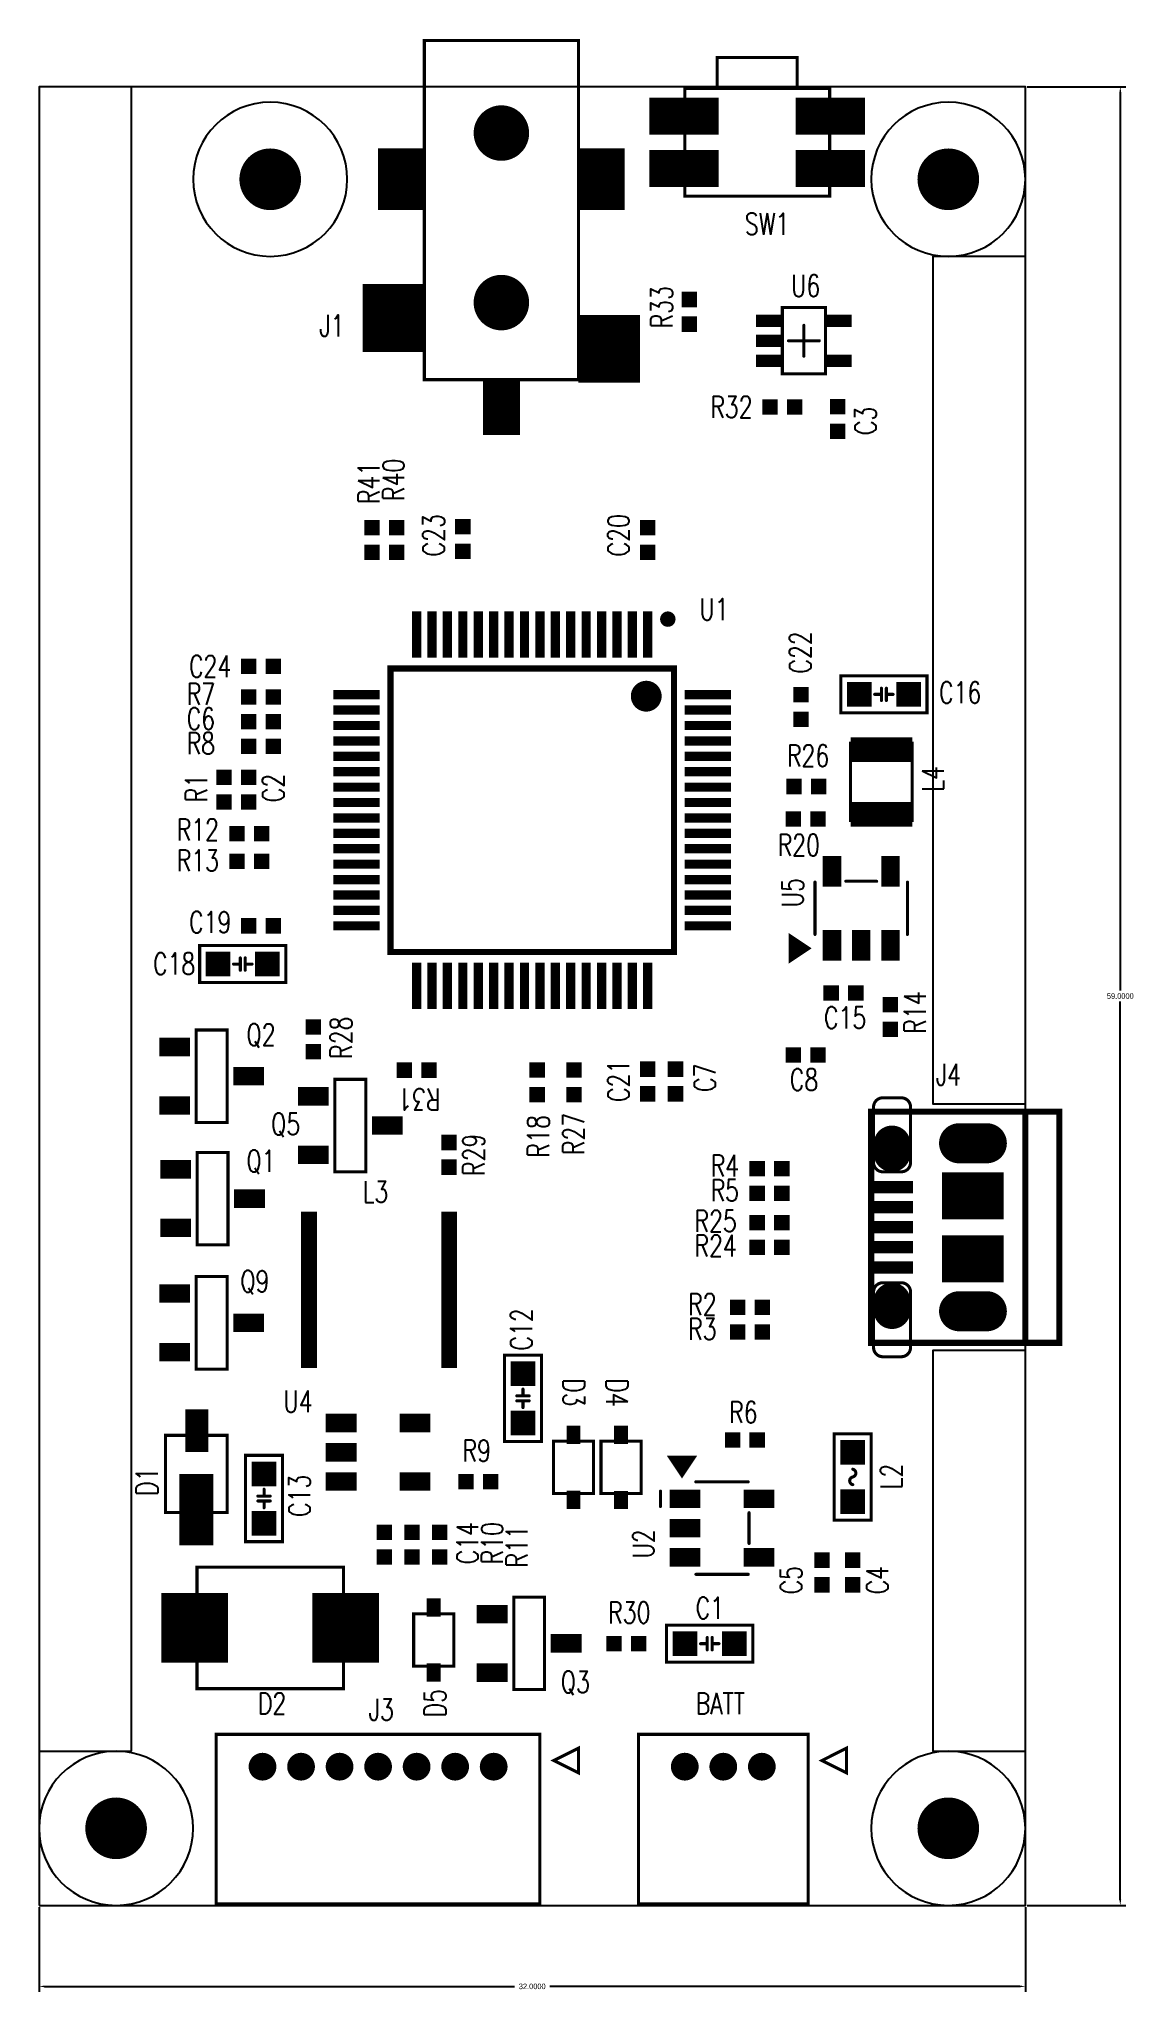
# Model space of a CAD drawing. Extents: x 48.1 to 83.6, y -2.8 to 60.6.
import ezdxf
from ezdxf.enums import TextEntityAlignment as Align

# ---------------------------------------------------------------- set-up
doc = ezdxf.new("R2010")
doc.units = 0
doc.header["$MEASUREMENT"] = 0
for name, pattern in [('KEEPOUT_10000000$0', [2, 1, 1]), ('TRMIDX_5', [2, 1, 1]), ('TRMIDX_6', [2, 1, 1])]:
    doc.linetypes.add(name, pattern=pattern)
doc.layers.get('0').update_dxf_attribs({"linetype": 'CONTINUOUS'})
doc.layers.get('Defpoints').update_dxf_attribs({"linetype": 'CONTINUOUS'})
doc.layers.add('AM_5', color=92, linetype='CONTINUOUS', lineweight=15)
for name, color, linetype in [('DRIL_NPLTE_THRU_02', 2, 'CONTINUOUS'), ('DRIL_PLTE_THRU_02', 2, 'CONTINUOUS'), ('DRIL_SYMBOL', 254, 'CONTINUOUS'), ('KEEPOUT_00', 222, 'CONTINUOUS'), ('PADS_BOT', 34, 'CONTINUOUS'), ('PADS_INNER', 34, 'CONTINUOUS'), ('PART_BOT_2DLINE_00', 16, 'CONTINUOUS'), ('PART_BOT_COPPER_02', 16, 'CONTINUOUS'), ('PART_NAME_02', 250, 'CONTINUOUS'), ('TAG_00', 250, 'CONTINUOUS'), ('TAG_01', 250, 'CONTINUOUS')]:
    doc.layers.add(name, color=color, linetype=linetype)
doc.styles.add('W0$1', font='simplex', dxfattribs={"width": 0.75})
doc.dimstyles.new('Standard$0', dxfattribs={"dimtxt": 0.18, "dimasz": 0.18, "dimexe": 0.18, "dimexo": 0.0625, "dimgap": 0.09, "dimtad": 0, "dimtih": 1, "dimtoh": 1, "dimdec": 4, "dimzin": 0, "dimdsep": 46, "dimtxsty": 'Standard', "dimcen": 0.09, "dimadec": 0, "dimazin": 0, "dimtfac": 1, "dimtdec": 4, "dimtofl": 0, "dimtmove": 0, "dimatfit": 3, "dimfxl": 1, "dimtolj": 1, "dimtzin": 0, "dimarcsym": 0})

msp = doc.modelspace()

# ---------------------------------------------------------------- blocks, each defined once
blk = doc.blocks.new('KEEPOUT_27')
at = {"layer": 'KEEPOUT_00', "linetype": 'KEEPOUT_10000000$0'}
blk.add_lwpolyline([(0, 5), (0, 18), (3, 18), (3, 5)], close=True, dxfattribs=at)
blk = doc.blocks.new('KEEPOUT_28')
at = {"layer": 'KEEPOUT_00', "linetype": 'KEEPOUT_10000000$0'}
blk.add_lwpolyline([(0, 5), (0, 59), (3, 59), (3, 5)], close=True, dxfattribs=at)
blk = doc.blocks.new('KEEPOUT_30')
at = {"layer": 'KEEPOUT_00', "linetype": 'KEEPOUT_10000000$0'}
blk.add_lwpolyline([(0, 5), (0, 32.5), (3, 32.5), (3, 5)], close=True, dxfattribs=at)
blk = doc.blocks.new('DRIL_HOLE_0')
blk.add_lwpolyline([(0, 0, 1), (0, 0, 1)], format="xyb", close=True)
blk = doc.blocks.new('PAD_0')
blk.add_lwpolyline([(0, 0, 1), (0, 0, 1)], format="xyb", close=True)
blk = doc.blocks.new('PAD_1')
at = {"const_width": 0.5}
blk.add_lwpolyline([(-0.25, 0), (0.25, 0)], dxfattribs=at)
blk = doc.blocks.new('STK_BOT_296')
at = {"layer": 'DRIL_NPLTE_THRU_02'}
blk.add_blockref('DRIL_HOLE_0', (0, 0), dxfattribs=at)
at = {"layer": 'PADS_BOT'}
blk.add_blockref('PAD_1', (0, 0), dxfattribs=at)
at = {"layer": 'PADS_INNER'}
blk.add_blockref('PAD_0', (0, 0), dxfattribs=at)
blk = doc.blocks.new('SYM_BOT_4')
for p in [(-0.4, 0), (0.4, 0)]:
    blk.add_blockref('STK_BOT_296', p)
blk = doc.blocks.new('PART_BOT_0')
blk.add_blockref('SYM_BOT_4', (0, 0))
at = {"layer": 'PART_NAME_02', "style": 'W0$1', "width": 0.75}
blk.add_text('C14', height=0.7, dxfattribs=at).set_placement((0.05, -2.7), align=Align.MIDDLE_CENTER)
blk = doc.blocks.new('PART_BOT_1')
blk.add_blockref('SYM_BOT_4', (0, 0))
at = {"layer": 'PART_NAME_02', "style": 'W0$1', "width": 0.75}
blk.add_text('C15', height=0.7, dxfattribs=at).set_placement((0.05, -0.8), align=Align.MIDDLE_CENTER)
blk = doc.blocks.new('PART_BOT_2')
blk.add_blockref('SYM_BOT_4', (0, 0))
at = {"layer": 'PART_NAME_02', "style": 'W0$1', "width": 0.75}
blk.add_text('C19', height=0.7, rotation=180, dxfattribs=at).set_placement((1.65, -0.12), align=Align.MIDDLE_CENTER)
blk = doc.blocks.new('PART_BOT_3')
blk.add_blockref('SYM_BOT_4', (0, 0))
at = {"layer": 'PART_NAME_02', "style": 'W0$1', "width": 0.75}
blk.add_text('C2', height=0.7, dxfattribs=at).set_placement((0.05, -0.8), align=Align.MIDDLE_CENTER)
blk = doc.blocks.new('PART_BOT_4')
blk.add_blockref('SYM_BOT_4', (0, 0))
at = {"layer": 'PART_NAME_02', "style": 'W0$1', "width": 0.75}
blk.add_text('C20', height=0.7, dxfattribs=at).set_placement((0.15, 0.95), align=Align.MIDDLE_CENTER)
blk = doc.blocks.new('PART_BOT_5')
blk.add_blockref('SYM_BOT_4', (0, 0))
at = {"layer": 'PART_NAME_02', "style": 'W0$1', "width": 0.75}
blk.add_text('C21', height=0.7, rotation=180, dxfattribs=at).set_placement((-0.02, -0.95), align=Align.MIDDLE_CENTER)
blk = doc.blocks.new('PART_BOT_6')
blk.add_blockref('SYM_BOT_4', (0, 0))
at = {"layer": 'PART_NAME_02', "style": 'W0$1', "width": 0.75}
blk.add_text('C22', height=0.7, rotation=180, dxfattribs=at).set_placement((-1.77, -0.02), align=Align.MIDDLE_CENTER)
blk = doc.blocks.new('PART_BOT_7')
blk.add_blockref('SYM_BOT_4', (0, 0))
at = {"layer": 'PART_NAME_02', "style": 'W0$1', "width": 0.75}
blk.add_text('C23', height=0.7, dxfattribs=at).set_placement((0.12, 0.95), align=Align.MIDDLE_CENTER)
blk = doc.blocks.new('PART_BOT_8')
blk.add_blockref('SYM_BOT_4', (0, 0))
at = {"layer": 'PART_NAME_02', "style": 'W0$1', "width": 0.75}
blk.add_text('C24', height=0.7, rotation=180, dxfattribs=at).set_placement((1.65, 0), align=Align.MIDDLE_CENTER)
blk = doc.blocks.new('PART_BOT_9')
blk.add_blockref('SYM_BOT_4', (0, 0))
at = {"layer": 'PART_NAME_02', "style": 'W0$1', "width": 0.75}
blk.add_text('C3', height=0.7, rotation=180, dxfattribs=at).set_placement((0.06, 0.9), align=Align.MIDDLE_CENTER)
blk = doc.blocks.new('PART_BOT_10')
blk.add_blockref('SYM_BOT_4', (0, 0))
at = {"layer": 'PART_NAME_02', "style": 'W0$1', "width": 0.75}
blk.add_text('C4', height=0.7, rotation=180, dxfattribs=at).set_placement((0.25, 0.8), align=Align.MIDDLE_CENTER)
blk = doc.blocks.new('PART_BOT_11')
blk.add_blockref('SYM_BOT_4', (0, 0))
at = {"layer": 'PART_NAME_02', "style": 'W0$1', "width": 0.75}
blk.add_text('C5', height=0.7, rotation=180, dxfattribs=at).set_placement((0.25, -1), align=Align.MIDDLE_CENTER)
blk = doc.blocks.new('PART_BOT_12')
blk.add_blockref('SYM_BOT_4', (0, 0))
at = {"layer": 'PART_NAME_02', "style": 'W0$1', "width": 0.75}
blk.add_text('C6', height=0.7, rotation=180, dxfattribs=at).set_placement((1.95, -0.1), align=Align.MIDDLE_CENTER)
blk = doc.blocks.new('SMOOTH_0$1')
at = {"const_width": 0.05}
blk.add_lwpolyline([(-0.025, 0, 1), (0.025, 0, 1)], format="xyb", close=True, dxfattribs=at)
blk = doc.blocks.new('PART_BODY_BOT_4')
at = {"layer": 'PART_BOT_2DLINE_00', "const_width": 0.1}
blk.add_lwpolyline([(-1.4, 0.6), (1.4, 0.6), (1.4, -0.6), (-1.4, -0.6)], close=True, dxfattribs=at)
for points in [[(-0.3, 0), (-0.08, 0)], [(-0.08, 0.2), (-0.08, -0.2)], [(0.08, 0.2), (0.08, -0.2)], [(0.08, 0), (0.3, 0)]]:
    blk.add_lwpolyline(points, dxfattribs=at)
at = {"layer": 'PART_BOT_2DLINE_00'}
for p in [(-1.4, 0.6), (1.4, 0.6), (-0.3, 0), (-0.08, 0.2), (-0.08, 0), (0.08, 0.2), (0.08, 0), (0.3, 0), (-1.4, -0.6), (-0.08, -0.2), (0.08, -0.2), (1.4, -0.6)]:
    blk.add_blockref('SMOOTH_0$1', p, dxfattribs=at)
blk = doc.blocks.new('PAD_2')
at = {"const_width": 0.8}
blk.add_lwpolyline([(-0.4, 0), (0.4, 0)], dxfattribs=at)
blk = doc.blocks.new('STK_BOT_297')
at = {"layer": 'DRIL_NPLTE_THRU_02'}
blk.add_blockref('DRIL_HOLE_0', (0, 0), dxfattribs=at)
at = {"layer": 'PADS_BOT'}
blk.add_blockref('PAD_2', (0, 0), dxfattribs=at)
at = {"layer": 'PADS_INNER'}
blk.add_blockref('PAD_0', (0, 0), dxfattribs=at)
blk = doc.blocks.new('SYM_BOT_5')
for name, p in [('PART_BODY_BOT_4', (0, 0)), ('STK_BOT_297', (-0.8, 0)), ('STK_BOT_297', (0.8, 0))]:
    blk.add_blockref(name, p)
blk = doc.blocks.new('PART_BOT_13')
blk.add_blockref('SYM_BOT_5', (0, 0))
at = {"layer": 'PART_NAME_02', "style": 'W0$1', "width": 0.75}
blk.add_text('C1', height=0.7, dxfattribs=at).set_placement((-0.46, 0.81))
blk = doc.blocks.new('PART_BOT_14')
blk.add_blockref('SYM_BOT_5', (0, 0))
at = {"layer": 'PART_NAME_02', "style": 'W0$1', "width": 0.75}
blk.add_text('C12', height=0.7, dxfattribs=at).set_placement((1.55, -0.3))
blk = doc.blocks.new('PART_BOT_15')
blk.add_blockref('SYM_BOT_5', (0, 0))
at = {"layer": 'PART_NAME_02', "style": 'W0$1', "width": 0.75}
blk.add_text('C13', height=0.7, dxfattribs=at).set_placement((-0.6, -1.5))
blk = doc.blocks.new('PART_BOT_16')
blk.add_blockref('SYM_BOT_5', (0, 0))
at = {"layer": 'PART_NAME_02', "style": 'W0$1', "width": 0.75}
blk.add_text('C16', height=0.7, dxfattribs=at).set_placement((1.79, -0.29))
blk = doc.blocks.new('PART_BOT_17')
blk.add_blockref('SYM_BOT_5', (0, 0))
at = {"layer": 'PART_NAME_02', "style": 'W0$1', "width": 0.75}
blk.add_text('C18', height=0.7, rotation=180, dxfattribs=at).set_placement((2.91, 0.34))
blk = doc.blocks.new('PAD_3')
at = {"const_width": 0.6}
blk.add_lwpolyline([(-0.5, 0), (0.5, 0)], dxfattribs=at)
blk = doc.blocks.new('STK_BOT_359')
at = {"layer": 'DRIL_NPLTE_THRU_02'}
blk.add_blockref('DRIL_HOLE_0', (0, 0), dxfattribs=at)
at = {"layer": 'PADS_BOT', "rotation": 90}
blk.add_blockref('PAD_3', (0, 0), dxfattribs=at)
at = {"layer": 'PADS_INNER'}
blk.add_blockref('PAD_0', (0, 0), dxfattribs=at)
blk = doc.blocks.new('SYM_BOT_24')
for p in [(-0.95, 1.2), (0.95, 1.2), (-0.95, -1.2), (0, -1.2), (0.95, -1.2)]:
    blk.add_blockref('STK_BOT_359', p)
blk = doc.blocks.new('PART_BOT_18')
blk.add_blockref('SYM_BOT_24', (0, 0))
at = {"layer": 'PART_NAME_02', "style": 'W0$1', "width": 0.75}
blk.add_text('U4', height=0.7, rotation=90, dxfattribs=at).set_placement((-1.65, -2.6), align=Align.MIDDLE_CENTER)
blk = doc.blocks.new('PART_BODY_BOT_5')
at = {"layer": 'PART_BOT_2DLINE_00', "const_width": 0.1}
for points in [[(-1.5, 0.85), (-1.5, -0.85)], [(-0.5, 0.875), (0.5, 0.875)], [(1.5, 0.85), (1.5, -0.85)], [(-2.3, -1), (-2.15, -1)], [(-2.3, -1.1), (-2, -1.1)], [(-2.3, -1.2), (-1.85, -1.2)], [(-2.3, -1.3), (-1.7, -1.3)], [(-2.3, -1.4), (-1.85, -1.4)], [(-2.3, -1.5), (-2, -1.5)], [(-2.3, -1.6), (-2.15, -1.6)]]:
    blk.add_lwpolyline(points, dxfattribs=at)
blk.add_lwpolyline([(-2.3, -0.9), (-1.7, -1.3), (-2.3, -1.7)], close=True, dxfattribs=at)
at = {"layer": 'PART_BOT_2DLINE_00'}
for p in [(-1.5, 0.85), (-0.5, 0.875), (0.5, 0.875), (1.5, 0.85), (-2.3, -0.9), (-2.3, -1), (-2.3, -1.1), (-2.3, -1.2), (-2.3, -1.3), (-2.15, -1), (-2, -1.1), (-1.85, -1.2), (-1.7, -1.3), (-1.7, -1.3), (-1.5, -0.85), (1.5, -0.85), (-2.3, -1.4), (-2.3, -1.5), (-2.3, -1.6), (-2.3, -1.7), (-2.15, -1.6), (-2, -1.5), (-1.85, -1.4)]:
    blk.add_blockref('SMOOTH_0$1', p, dxfattribs=at)
blk = doc.blocks.new('SYM_BOT_6')
for name, p in [('STK_BOT_359', (-0.95, 1.2)), ('STK_BOT_359', (0.95, 1.2)), ('PART_BODY_BOT_5', (0, 0)), ('STK_BOT_359', (-0.95, -1.2)), ('STK_BOT_359', (0, -1.2)), ('STK_BOT_359', (0.95, -1.2))]:
    blk.add_blockref(name, p)
blk = doc.blocks.new('PART_BOT_19')
blk.add_blockref('SYM_BOT_6', (0, 0))
at = {"layer": 'PART_NAME_02', "style": 'W0$1', "width": 0.75}
blk.add_text('U5', height=0.7, rotation=90, dxfattribs=at).set_placement((-2.226, 0.508), align=Align.MIDDLE_CENTER)
blk = doc.blocks.new('PART_BODY_BOT_11')
at = {"layer": 'PART_BOT_2DLINE_00', "const_width": 0.1}
blk.add_lwpolyline([(-1.5, 0.5), (1.5, 0.5), (1.5, -0.5), (-1.5, -0.5)], close=True, dxfattribs=at)
at = {"layer": 'PART_BOT_2DLINE_00'}
for p in [(-1.5, 0.5), (1.5, 0.5), (-1.5, -0.5), (1.5, -0.5)]:
    blk.add_blockref('SMOOTH_0$1', p, dxfattribs=at)
blk = doc.blocks.new('SYM_BOT_12')
for name, p in [('STK_BOT_359', (0, 1.2)), ('PART_BODY_BOT_11', (0, 0)), ('STK_BOT_359', (-0.95, -1.2)), ('STK_BOT_359', (0.95, -1.2))]:
    blk.add_blockref(name, p)
blk = doc.blocks.new('PART_BOT_20')
blk.add_blockref('SYM_BOT_12', (0, 0))
at = {"layer": 'PART_NAME_02', "style": 'W0$1', "width": 0.75}
blk.add_text('Q1', height=0.7, rotation=90, dxfattribs=at).set_placement((-1.22, 1.57), align=Align.MIDDLE_CENTER)
blk = doc.blocks.new('PART_BOT_21')
blk.add_blockref('SYM_BOT_12', (0, 0))
at = {"layer": 'PART_NAME_02', "style": 'W0$1', "width": 0.75}
blk.add_text('Q2', height=0.7, rotation=90, dxfattribs=at).set_placement((-1.35, 1.6), align=Align.MIDDLE_CENTER)
blk = doc.blocks.new('PART_BOT_22')
blk.add_blockref('SYM_BOT_12', (0, 0))
at = {"layer": 'PART_NAME_02', "style": 'W0$1', "width": 0.75}
blk.add_text('Q5', height=0.7, rotation=90, dxfattribs=at).set_placement((-0.05, -2.1), align=Align.MIDDLE_CENTER)
blk = doc.blocks.new('STK_BOT_302')
at = {"layer": 'DRIL_NPLTE_THRU_02'}
blk.add_blockref('DRIL_HOLE_0', (0, 0), dxfattribs=at)
at = {"layer": 'PADS_BOT'}
blk.add_blockref('PAD_1', (0, 0), dxfattribs=at)
at = {"layer": 'PADS_INNER'}
blk.add_blockref('PAD_0', (0, 0), dxfattribs=at)
blk = doc.blocks.new('SYM_BOT_8')
for p in [(-0.4, 0), (0.4, 0)]:
    blk.add_blockref('STK_BOT_302', p)
blk = doc.blocks.new('PART_BOT_23')
blk.add_blockref('SYM_BOT_8', (0, 0))
at = {"layer": 'PART_NAME_02', "style": 'W0$1', "width": 0.75}
blk.add_text('R1', height=0.7, dxfattribs=at).set_placement((0.05, 0.9), align=Align.MIDDLE_CENTER)
blk = doc.blocks.new('PART_BOT_24')
blk.add_blockref('SYM_BOT_8', (0, 0))
at = {"layer": 'PART_NAME_02', "style": 'W0$1', "width": 0.75}
blk.add_text('R10', height=0.7, rotation=180, dxfattribs=at).set_placement((-0.05, 2.6), align=Align.MIDDLE_CENTER)
blk = doc.blocks.new('PART_BOT_25')
blk.add_blockref('SYM_BOT_8', (0, 0))
at = {"layer": 'PART_NAME_02', "style": 'W0$1', "width": 0.75}
blk.add_text('R11', height=0.7, dxfattribs=at).set_placement((-0.05, -2.5), align=Align.MIDDLE_CENTER)
blk = doc.blocks.new('PART_BOT_26')
blk.add_blockref('SYM_BOT_8', (0, 0))
at = {"layer": 'PART_NAME_02', "style": 'W0$1', "width": 0.75}
blk.add_text('R12', height=0.7, rotation=180, dxfattribs=at).set_placement((1.67, -0.13), align=Align.MIDDLE_CENTER)
blk = doc.blocks.new('PART_BOT_27')
blk.add_blockref('SYM_BOT_8', (0, 0))
at = {"layer": 'PART_NAME_02', "style": 'W0$1', "width": 0.75}
blk.add_text('R13', height=0.7, rotation=180, dxfattribs=at).set_placement((1.67, -0.03), align=Align.MIDDLE_CENTER)
blk = doc.blocks.new('PART_BOT_28')
blk.add_blockref('SYM_BOT_8', (0, 0))
at = {"layer": 'PART_NAME_02', "style": 'W0$1', "width": 0.75}
blk.add_text('R14', height=0.7, dxfattribs=at).set_placement((0.15, -0.8), align=Align.MIDDLE_CENTER)
blk = doc.blocks.new('PART_BOT_30')
blk.add_blockref('SYM_BOT_8', (0, 0))
at = {"layer": 'PART_NAME_02', "style": 'W0$1', "width": 0.75}
blk.add_text('R2', height=0.7, rotation=180, dxfattribs=at).set_placement((1.55, -0.1), align=Align.MIDDLE_CENTER)
blk = doc.blocks.new('PART_BOT_31')
blk.add_blockref('SYM_BOT_8', (0, 0))
at = {"layer": 'PART_NAME_02', "style": 'W0$1', "width": 0.75}
blk.add_text('R24', height=0.7, rotation=180, dxfattribs=at).set_placement((1.75, -0.05), align=Align.MIDDLE_CENTER)
blk = doc.blocks.new('PART_BOT_32')
blk.add_blockref('SYM_BOT_8', (0, 0))
at = {"layer": 'PART_NAME_02', "style": 'W0$1', "width": 0.75}
blk.add_text('R25', height=0.7, rotation=180, dxfattribs=at).set_placement((1.75, -0.05), align=Align.MIDDLE_CENTER)
blk = doc.blocks.new('PART_BOT_33')
blk.add_blockref('SYM_BOT_8', (0, 0))
at = {"layer": 'PART_NAME_02', "style": 'W0$1', "width": 0.75}
blk.add_text('R28', height=0.7, dxfattribs=at).set_placement((0.05, -0.9), align=Align.MIDDLE_CENTER)
blk = doc.blocks.new('PART_BOT_34')
blk.add_blockref('SYM_BOT_8', (0, 0))
at = {"layer": 'PART_NAME_02', "style": 'W0$1', "width": 0.75}
blk.add_text('R29', height=0.7, rotation=180, dxfattribs=at).set_placement((0, 0.8), align=Align.MIDDLE_CENTER)
blk = doc.blocks.new('PART_BOT_35')
blk.add_blockref('SYM_BOT_8', (0, 0))
at = {"layer": 'PART_NAME_02', "style": 'W0$1', "width": 0.75}
blk.add_text('R3', height=0.7, rotation=180, dxfattribs=at).set_placement((1.55, -0.1), align=Align.MIDDLE_CENTER)
blk = doc.blocks.new('PART_BOT_36')
blk.add_blockref('SYM_BOT_8', (0, 0))
at = {"layer": 'PART_NAME_02', "style": 'W0$1', "width": 0.75}
blk.add_text('R4', height=0.7, dxfattribs=at).set_placement((-1.45, 0.1), align=Align.MIDDLE_CENTER)
blk = doc.blocks.new('PART_BOT_37')
blk.add_blockref('SYM_BOT_8', (0, 0))
at = {"layer": 'PART_NAME_02', "style": 'W0$1', "width": 0.75}
blk.add_text('R5', height=0.7, rotation=180, dxfattribs=at).set_placement((1.45, -0.1), align=Align.MIDDLE_CENTER)
blk = doc.blocks.new('PART_BOT_38')
blk.add_blockref('SYM_BOT_8', (0, 0))
at = {"layer": 'PART_NAME_02', "style": 'W0$1', "width": 0.75}
blk.add_text('R6', height=0.7, rotation=180, dxfattribs=at).set_placement((0.05, -0.9), align=Align.MIDDLE_CENTER)
blk = doc.blocks.new('PART_BOT_39')
blk.add_blockref('SYM_BOT_8', (0, 0))
at = {"layer": 'PART_NAME_02', "style": 'W0$1', "width": 0.75}
blk.add_text('R7', height=0.7, rotation=180, dxfattribs=at).set_placement((1.95, -0.1), align=Align.MIDDLE_CENTER)
blk = doc.blocks.new('PART_BOT_40')
blk.add_blockref('SYM_BOT_8', (0, 0))
at = {"layer": 'PART_NAME_02', "style": 'W0$1', "width": 0.75}
blk.add_text('R8', height=0.7, rotation=180, dxfattribs=at).set_placement((1.95, -0.1), align=Align.MIDDLE_CENTER)
blk = doc.blocks.new('PART_BOT_41')
blk.add_blockref('SYM_BOT_8', (0, 0))
at = {"layer": 'PART_NAME_02', "style": 'W0$1', "width": 0.75}
blk.add_text('R9', height=0.7, rotation=180, dxfattribs=at).set_placement((0.05, -1), align=Align.MIDDLE_CENTER)
blk = doc.blocks.new('SMOOTH_0$2')
at = {"const_width": 0.1}
blk.add_lwpolyline([(-0.05, 0, 1), (0.05, 0, 1)], format="xyb", close=True, dxfattribs=at)
blk = doc.blocks.new('PART_BODY_BOT_8')
at = {"layer": 'PART_BOT_2DLINE_00'}
for points, const_width in [([(-6.325, 4.4, 1), (-6.075, 4.4, 1)], 0.25), ([(-3.95, 3.7, 1), (-3.45, 3.7, 1)], 0.5)]:
    blk.add_lwpolyline(points, format="xyb", close=True, dxfattribs=dict(at, const_width=const_width))
at = {"layer": 'PART_BOT_2DLINE_00', "const_width": 0.2}
blk.add_lwpolyline([(-4.6, -4.6), (-4.6, 4.6), (4.6, 4.6), (4.6, -4.6)], close=True, dxfattribs=at)
at = {"layer": 'PART_BOT_2DLINE_00'}
for p in [(-4.6, 4.6), (4.6, 4.6), (-4.6, -4.6), (4.6, -4.6)]:
    blk.add_blockref('SMOOTH_0$2', p, dxfattribs=at)
blk = doc.blocks.new('PAD_4')
at = {"const_width": 0.3}
blk.add_lwpolyline([(-0.75, 0), (0.75, 0)], dxfattribs=at)
blk = doc.blocks.new('STK_BOT_9')
at = {"layer": 'DRIL_NPLTE_THRU_02'}
blk.add_blockref('DRIL_HOLE_0', (0, 0), dxfattribs=at)
at = {"layer": 'PADS_BOT'}
blk.add_blockref('PAD_4', (0, 0), dxfattribs=at)
at = {"layer": 'PADS_INNER'}
blk.add_blockref('PAD_0', (0, 0), dxfattribs=at)
blk = doc.blocks.new('STK_BOT_10')
at = {"layer": 'DRIL_NPLTE_THRU_02'}
blk.add_blockref('DRIL_HOLE_0', (0, 0), dxfattribs=at)
at = {"layer": 'PADS_BOT', "rotation": 90}
blk.add_blockref('PAD_4', (0, 0), dxfattribs=at)
at = {"layer": 'PADS_INNER'}
blk.add_blockref('PAD_0', (0, 0), dxfattribs=at)
blk = doc.blocks.new('SYM_BOT_9')
for name, p in [('STK_BOT_10', (-3.75, 5.7)), ('STK_BOT_10', (-3.25, 5.7)), ('STK_BOT_10', (-2.75, 5.7)), ('STK_BOT_10', (-2.25, 5.7)), ('STK_BOT_10', (-1.75, 5.7)), ('STK_BOT_10', (-1.25, 5.7)), ('STK_BOT_10', (-0.75, 5.7)), ('STK_BOT_10', (-0.25, 5.7)), ('STK_BOT_10', (0.25, 5.7)), ('STK_BOT_10', (0.75, 5.7)), ('STK_BOT_10', (1.25, 5.7)), ('STK_BOT_10', (1.75, 5.7)), ('STK_BOT_10', (2.25, 5.7)), ('STK_BOT_10', (2.75, 5.7)), ('STK_BOT_10', (3.25, 5.7)), ('STK_BOT_10', (3.75, 5.7)), ('PART_BODY_BOT_8', (0, 0)), ('STK_BOT_9', (-5.7, 3.75)), ('STK_BOT_9', (5.7, 3.75)), ('STK_BOT_9', (-5.7, 3.25)), ('STK_BOT_9', (5.7, 3.25)), ('STK_BOT_9', (-5.7, 2.75)), ('STK_BOT_9', (5.7, 2.75)), ('STK_BOT_9', (-5.7, 2.25)), ('STK_BOT_9', (5.7, 2.25)), ('STK_BOT_9', (-5.7, 1.75)), ('STK_BOT_9', (-5.7, 1.25)), ('STK_BOT_9', (5.7, 1.75)), ('STK_BOT_9', (5.7, 1.25)), ('STK_BOT_9', (-5.7, 0.75)), ('STK_BOT_9', (5.7, 0.75)), ('STK_BOT_9', (-5.7, 0.25)), ('STK_BOT_9', (5.7, 0.25)), ('STK_BOT_9', (-5.7, -0.25)), ('STK_BOT_9', (-5.7, -0.75)), ('STK_BOT_9', (5.7, -0.25)), ('STK_BOT_9', (5.7, -0.75)), ('STK_BOT_9', (-5.7, -1.25)), ('STK_BOT_9', (5.7, -1.25)), ('STK_BOT_9', (-5.7, -1.75)), ('STK_BOT_9', (5.7, -1.75)), ('STK_BOT_9', (-5.7, -2.25)), ('STK_BOT_9', (5.7, -2.25)), ('STK_BOT_9', (-5.7, -2.75)), ('STK_BOT_9', (-5.7, -3.25)), ('STK_BOT_9', (5.7, -2.75)), ('STK_BOT_9', (5.7, -3.25)), ('STK_BOT_9', (-5.7, -3.75)), ('STK_BOT_9', (5.7, -3.75)), ('STK_BOT_10', (-3.75, -5.7)), ('STK_BOT_10', (-3.25, -5.7)), ('STK_BOT_10', (-2.75, -5.7)), ('STK_BOT_10', (-2.25, -5.7)), ('STK_BOT_10', (-1.75, -5.7)), ('STK_BOT_10', (-1.25, -5.7)), ('STK_BOT_10', (-0.75, -5.7)), ('STK_BOT_10', (-0.25, -5.7)), ('STK_BOT_10', (0.25, -5.7)), ('STK_BOT_10', (0.75, -5.7)), ('STK_BOT_10', (1.25, -5.7)), ('STK_BOT_10', (1.75, -5.7)), ('STK_BOT_10', (2.25, -5.7)), ('STK_BOT_10', (2.75, -5.7)), ('STK_BOT_10', (3.25, -5.7)), ('STK_BOT_10', (3.75, -5.7))]:
    blk.add_blockref(name, p)
blk = doc.blocks.new('PART_BOT_42')
blk.add_blockref('SYM_BOT_9', (0, 0))
at = {"layer": 'PART_NAME_02', "style": 'W0$1', "width": 0.75}
blk.add_text('U1', height=0.7, rotation=90, dxfattribs=at).set_placement((-6.52, 5.9), align=Align.MIDDLE_CENTER)
blk = doc.blocks.new('PART_BODY_BOT_10')
at = {"layer": 'PART_BOT_2DLINE_00', "const_width": 0.1}
blk.add_lwpolyline([(-1.25, -1), (1.25, -1), (1.25, 1), (-1.25, 1)], close=True, dxfattribs=at)
at = {"layer": 'PART_BOT_2DLINE_00'}
for p in [(-1.25, 1), (1.25, 1), (-1.25, -1), (1.25, -1)]:
    blk.add_blockref('SMOOTH_0$1', p, dxfattribs=at)
blk = doc.blocks.new('PAD_5')
at = {"const_width": 0.75}
blk.add_lwpolyline([(-0.69, 0), (0.69, 0)], dxfattribs=at)
blk = doc.blocks.new('STK_BOT_371')
at = {"layer": 'DRIL_PLTE_THRU_02'}
blk.add_blockref('DRIL_HOLE_0', (0, 0), dxfattribs=at)
at = {"layer": 'PADS_BOT'}
blk.add_blockref('PAD_5', (0, 0), dxfattribs=at)
at = {"layer": 'PADS_INNER'}
blk.add_blockref('PAD_0', (0, 0), dxfattribs=at)
blk = doc.blocks.new('PAD_6')
at = {"const_width": 1.1}
blk.add_lwpolyline([(-1.16, 0), (1.16, 0)], dxfattribs=at)
blk = doc.blocks.new('STK_BOT_370')
at = {"layer": 'DRIL_PLTE_THRU_02'}
blk.add_blockref('DRIL_HOLE_0', (0, 0), dxfattribs=at)
at = {"layer": 'PADS_BOT'}
blk.add_blockref('PAD_6', (0, 0), dxfattribs=at)
at = {"layer": 'PADS_INNER'}
blk.add_blockref('PAD_0', (0, 0), dxfattribs=at)
blk = doc.blocks.new('SYM_BOT_11')
for name, p in [('PART_BODY_BOT_10', (0, 0)), ('STK_BOT_371', (-1.4, 0.02)), ('STK_BOT_370', (1.16, 0))]:
    blk.add_blockref(name, p)
blk = doc.blocks.new('PART_BOT_44')
blk.add_blockref('SYM_BOT_11', (0, 0))
at = {"layer": 'PART_NAME_02', "style": 'W0$1', "width": 0.75}
blk.add_text('D1', height=0.7, rotation=180, dxfattribs=at).set_placement((0.25, -1.6), align=Align.MIDDLE_CENTER)
blk = doc.blocks.new('PART_BODY_BOT_12')
at = {"layer": 'PART_BOT_2DLINE_00', "const_width": 0.1}
blk.add_lwpolyline([(-1.25, -1), (1.25, -1), (1.25, 1), (-1.25, 1)], close=True, dxfattribs=at)
at = {"layer": 'PART_BOT_2DLINE_00'}
for p in [(-1.25, 1), (1.25, 1), (-1.25, -1), (1.25, -1)]:
    blk.add_blockref('SMOOTH_0$1', p, dxfattribs=at)
blk = doc.blocks.new('PAD_7')
at = {"const_width": 0.8}
blk.add_lwpolyline([(-1, 0), (1, 0)], dxfattribs=at)
blk = doc.blocks.new('STK_BOT_374')
at = {"layer": 'DRIL_PLTE_THRU_02'}
blk.add_blockref('DRIL_HOLE_0', (0, 0), dxfattribs=at)
at = {"layer": 'PADS_BOT', "rotation": 90}
blk.add_blockref('PAD_7', (0, 0), dxfattribs=at)
at = {"layer": 'PADS_INNER'}
blk.add_blockref('PAD_0', (0, 0), dxfattribs=at)
blk = doc.blocks.new('SYM_BOT_13')
for name, p in [('STK_BOT_374', (-1.05, 0)), ('STK_BOT_374', (1.05, 0)), ('PART_BODY_BOT_12', (0, 0))]:
    blk.add_blockref(name, p)
blk = doc.blocks.new('PART_BOT_45')
blk.add_blockref('SYM_BOT_13', (0, 0))
at = {"layer": 'PART_NAME_02', "style": 'W0$1', "width": 0.75}
blk.add_text('L4', height=0.7, rotation=180, dxfattribs=at).set_placement((-0.1, 1.67), align=Align.MIDDLE_CENTER)
blk = doc.blocks.new('PAD_8')
at = {"const_width": 0.515}
blk.add_lwpolyline([(-2.54, 0), (2.54, 0)], dxfattribs=at)
blk = doc.blocks.new('STK_BOT_450')
at = {"layer": 'DRIL_PLTE_THRU_02'}
blk.add_blockref('DRIL_HOLE_0', (0, 0), dxfattribs=at)
at = {"layer": 'PADS_BOT', "rotation": 90}
blk.add_blockref('PAD_8', (0, 0), dxfattribs=at)
at = {"layer": 'PADS_INNER'}
blk.add_blockref('PAD_0', (0, 0), dxfattribs=at)
blk = doc.blocks.new('SYM_BOT_14')
for p in [(-2.275, 0), (2.275, 0)]:
    blk.add_blockref('STK_BOT_450', p)
blk = doc.blocks.new('PART_BOT_46')
blk.add_blockref('SYM_BOT_14', (0, 0))
at = {"layer": 'PART_NAME_02', "style": 'W0$1', "width": 0.75}
blk.add_text('L3', height=0.7, dxfattribs=at).set_placement((-0.53, 2.83))
blk = doc.blocks.new('PART_BODY_BOT_15')
at = {"layer": 'PART_BOT_2DLINE_00', "const_width": 0.2}
for points in [[(-3.75, 0), (3.75, 0), (3.75, -6.1), (-3.75, -6.1)], [(-3.75, 0), (3.75, 0), (3.75, -5), (-3.75, -5)]]:
    blk.add_lwpolyline(points, close=True, dxfattribs=at)
at = {"layer": 'PART_BOT_COPPER_02', "linetype": 'TRMIDX_5', "const_width": 0.1}
blk.add_lwpolyline([(-4.2, -0.375, -0.414214), (-3.9, -0.075), (-2.1, -0.075, -0.414214), (-1.8, -0.375), (-1.8, -0.975, -0.414214), (-2.1, -1.275), (-3.9, -1.275, -0.414214), (-4.2, -0.975)], format="xyb", close=True, dxfattribs=at)
at = {"layer": 'PART_BOT_COPPER_02', "linetype": 'TRMIDX_6', "const_width": 0.1}
blk.add_lwpolyline([(1.8, -0.375, -0.414214), (2.1, -0.075), (3.9, -0.075, -0.414214), (4.2, -0.375), (4.2, -0.975, -0.414214), (3.9, -1.275), (2.1, -1.275, -0.414214), (1.8, -0.975)], format="xyb", close=True, dxfattribs=at)
at = {"layer": 'PART_BOT_2DLINE_00'}
for p in [(-3.75, 0), (-3.75, 0), (3.75, 0), (3.75, 0), (-3.75, -5), (3.75, -5), (-3.75, -6.1), (3.75, -6.1)]:
    blk.add_blockref('SMOOTH_0$2', p, dxfattribs=at)
at = {"layer": 'PART_BOT_COPPER_02'}
for p in [(-4.2, -0.375), (-3.9, -0.075), (1.8, -0.375), (2.1, -0.075)]:
    blk.add_blockref('SMOOTH_0$1', p, dxfattribs=at)
blk = doc.blocks.new('PAD_9')
at = {"const_width": 0.4}
blk.add_lwpolyline([(-0.675, 0), (0.675, 0)], dxfattribs=at)
blk = doc.blocks.new('STK_BOT_433')
at = {"layer": 'DRIL_PLTE_THRU_02'}
blk.add_blockref('DRIL_HOLE_0', (0, 0), dxfattribs=at)
at = {"layer": 'PADS_BOT', "rotation": 90}
blk.add_blockref('PAD_9', (0, 0), dxfattribs=at)
at = {"layer": 'PADS_INNER'}
blk.add_blockref('PAD_0', (0, 0), dxfattribs=at)
blk = doc.blocks.new('DRIL_SLOT_0002300039000000000')
at = {"const_width": 0.3}
blk.add_lwpolyline([(-0.2, -0.15), (0.2, -0.15, 1), (0.2, 0.15), (-0.2, 0.15, 1)], format="xyb", close=True, dxfattribs=at)
blk = doc.blocks.new('PAD_10')
at = {"const_width": 0.6}
blk.add_lwpolyline([(-0.15, -0.3), (0.15, -0.3, 1), (0.15, 0.3), (-0.15, 0.3, 1)], format="xyb", close=True, dxfattribs=at)
blk = doc.blocks.new('STK_BOT_434')
at = {"layer": 'DRIL_PLTE_THRU_02'}
blk.add_blockref('DRIL_SLOT_0002300039000000000', (0, 0), dxfattribs=at)
at = {"layer": 'PADS_BOT'}
blk.add_blockref('PAD_10', (0, 0), dxfattribs=at)
at = {"layer": 'PADS_INNER'}
blk.add_blockref('PAD_10', (0, 0), dxfattribs=at)
blk = doc.blocks.new('PAD_11')
at = {"const_width": 1.525}
blk.add_lwpolyline([(-1, 0), (1, 0)], dxfattribs=at)
blk = doc.blocks.new('STK_BOT_435')
at = {"layer": 'DRIL_PLTE_THRU_02'}
blk.add_blockref('DRIL_HOLE_0', (0, 0), dxfattribs=at)
at = {"layer": 'PADS_BOT', "rotation": 90}
blk.add_blockref('PAD_11', (0, 0), dxfattribs=at)
at = {"layer": 'PADS_INNER'}
blk.add_blockref('PAD_0', (0, 0), dxfattribs=at)
blk = doc.blocks.new('DRIL_SLOT_0002300051000000900')
at = {"const_width": 0.3}
blk.add_lwpolyline([(0.15, -0.35), (0.15, 0.35, 1), (-0.15, 0.35), (-0.15, -0.35, 1)], format="xyb", close=True, dxfattribs=at)
blk = doc.blocks.new('PAD_12')
at = {"const_width": 0.65}
blk.add_lwpolyline([(-0.45, -0.325), (0.45, -0.325, 1), (0.45, 0.325), (-0.45, 0.325, 1)], format="xyb", close=True, dxfattribs=at)
blk = doc.blocks.new('STK_BOT_436')
at = {"layer": 'DRIL_PLTE_THRU_02'}
blk.add_blockref('DRIL_SLOT_0002300051000000900', (0, 0), dxfattribs=at)
at = {"layer": 'PADS_BOT', "rotation": 90}
blk.add_blockref('PAD_12', (0, 0), dxfattribs=at)
at = {"layer": 'PADS_INNER', "rotation": 90}
blk.add_blockref('PAD_12', (0, 0), dxfattribs=at)
blk = doc.blocks.new('SYM_BOT_16')
for name, p in [('PART_BODY_BOT_15', (0, 0)), ('STK_BOT_433', (-1.3, -0.68)), ('STK_BOT_433', (-0.65, -0.68)), ('STK_BOT_433', (0, -0.68)), ('STK_BOT_433', (0.65, -0.68)), ('STK_BOT_433', (1.3, -0.68)), ('STK_BOT_434', (-2.55, -0.675)), ('STK_BOT_434', (2.55, -0.675)), ('STK_BOT_435', (-1.025, -3.3)), ('STK_BOT_435', (1.025, -3.3)), ('STK_BOT_436', (-2.725, -3.3)), ('STK_BOT_436', (2.725, -3.3))]:
    blk.add_blockref(name, p)
blk = doc.blocks.new('PART_BOT_51')
blk.add_blockref('SYM_BOT_16', (0, 0))
at = {"layer": 'PART_NAME_02', "style": 'W0$1', "width": 0.75}
blk.add_text('J4', height=0.7, rotation=270, dxfattribs=at).set_placement((4.6, -2.1))
blk = doc.blocks.new('PART_BODY_BOT_6')
at = {"layer": 'PART_BOT_2DLINE_00', "const_width": 0.1}
blk.add_lwpolyline([(-1.5, 0.5), (1.5, 0.5), (1.5, -0.5), (-1.5, -0.5)], close=True, dxfattribs=at)
at = {"layer": 'PART_BOT_2DLINE_00'}
for p in [(-1.5, 0.5), (1.5, 0.5), (-1.5, -0.5), (1.5, -0.5)]:
    blk.add_blockref('SMOOTH_0$1', p, dxfattribs=at)
blk = doc.blocks.new('SYM_BOT_7')
for name, p in [('STK_BOT_359', (0, 1.2)), ('PART_BODY_BOT_6', (0, 0)), ('STK_BOT_359', (-0.95, -1.2)), ('STK_BOT_359', (0.95, -1.2))]:
    blk.add_blockref(name, p)
blk = doc.blocks.new('PART_BOT_52')
blk.add_blockref('SYM_BOT_7', (0, 0))
at = {"layer": 'PART_NAME_02', "style": 'W0$1', "width": 0.75}
blk.add_text('Q9', height=0.7, rotation=90, dxfattribs=at).set_placement((-1.35, 1.4), align=Align.MIDDLE_CENTER)
blk = doc.blocks.new('PART_BODY_BOT_16')
at = {"layer": 'PART_BOT_2DLINE_00', "const_width": 0.1}
for points in [[(-1.5, 0.85), (-1.5, -0.85)], [(-0.5, 0.875), (0.5, 0.875)], [(1.5, 0.85), (1.5, -0.85)], [(-2.3, -1), (-2.15, -1)], [(-2.3, -1.1), (-2, -1.1)], [(-2.3, -1.2), (-1.85, -1.2)], [(-2.3, -1.3), (-1.7, -1.3)], [(-2.3, -1.4), (-1.85, -1.4)], [(-2.3, -1.5), (-2, -1.5)], [(-2.3, -1.6), (-2.15, -1.6)], [(-0.7, -2), (-1.2, -2)]]:
    blk.add_lwpolyline(points, dxfattribs=at)
blk.add_lwpolyline([(-2.3, -0.9), (-1.7, -1.3), (-2.3, -1.7)], close=True, dxfattribs=at)
at = {"layer": 'PART_BOT_2DLINE_00'}
for p in [(-1.5, 0.85), (-0.5, 0.875), (0.5, 0.875), (1.5, 0.85), (-2.3, -0.9), (-2.3, -1), (-2.3, -1.1), (-2.3, -1.2), (-2.3, -1.3), (-2.15, -1), (-2, -1.1), (-1.85, -1.2), (-1.7, -1.3), (-1.7, -1.3), (-1.5, -0.85), (1.5, -0.85), (-2.3, -1.4), (-2.3, -1.5), (-2.3, -1.6), (-2.3, -1.7), (-2.15, -1.6), (-2, -1.5), (-1.85, -1.4), (-1.2, -2), (-0.7, -2)]:
    blk.add_blockref('SMOOTH_0$1', p, dxfattribs=at)
blk = doc.blocks.new('SYM_BOT_17')
for name, p in [('STK_BOT_359', (-0.95, 1.2)), ('STK_BOT_359', (0.95, 1.2)), ('PART_BODY_BOT_16', (0, 0)), ('STK_BOT_359', (-0.95, -1.2)), ('STK_BOT_359', (0, -1.2)), ('STK_BOT_359', (0.95, -1.2))]:
    blk.add_blockref(name, p)
blk = doc.blocks.new('PART_BOT_53')
blk.add_blockref('SYM_BOT_17', (0, 0))
at = {"layer": 'PART_NAME_02', "style": 'W0$1', "width": 0.75}
blk.add_text('U2', height=0.7, rotation=180, dxfattribs=at).set_placement((0.51, -2.55), align=Align.MIDDLE_CENTER)
blk = doc.blocks.new('PART_BOT_54')
blk.add_blockref('SYM_BOT_8', (0, 0))
at = {"layer": 'PART_NAME_02', "style": 'W0$1', "width": 0.75}
blk.add_text('R18', height=0.7, dxfattribs=at).set_placement((-1.75, -0.04), align=Align.MIDDLE_CENTER)
blk = doc.blocks.new('PART_BOT_55')
blk.add_blockref('SYM_BOT_8', (0, 0))
at = {"layer": 'PART_NAME_02', "style": 'W0$1', "width": 0.75}
blk.add_text('R27', height=0.7, dxfattribs=at).set_placement((-1.67, 0.02), align=Align.MIDDLE_CENTER)
blk = doc.blocks.new('PART_BODY_BOT_17')
at = {"layer": 'PART_BOT_2DLINE_00', "const_width": 0.1}
blk.add_lwpolyline([(-1.4, 0.6), (1.4, 0.6), (1.4, -0.6), (-1.4, -0.6)], close=True, dxfattribs=at)
for points in [[(-0.25, 0, -0.799719), (0, 0)], [(0.25, 0, -0.799719), (0, 0)]]:
    blk.add_lwpolyline(points, format="xyb", dxfattribs=at)
at = {"layer": 'PART_BOT_2DLINE_00'}
for p in [(-1.4, 0.6), (1.4, 0.6), (-0.25, 0), (0, 0), (0, 0), (0.25, 0), (-1.4, -0.6), (1.4, -0.6)]:
    blk.add_blockref('SMOOTH_0$1', p, dxfattribs=at)
blk = doc.blocks.new('SYM_BOT_18')
for name, p in [('PART_BODY_BOT_17', (0, 0)), ('STK_BOT_297', (-0.8, 0)), ('STK_BOT_297', (0.8, 0))]:
    blk.add_blockref(name, p)
blk = doc.blocks.new('PART_BOT_56')
blk.add_blockref('SYM_BOT_18', (0, 0))
at = {"layer": 'PART_NAME_02', "style": 'W0$1', "width": 0.75}
blk.add_text('L2', height=0.7, rotation=180, dxfattribs=at).set_placement((0.4, 1.6))
blk = doc.blocks.new('PART_BOT_57')
blk.add_blockref('SYM_BOT_8', (0, 0))
at = {"layer": 'PART_NAME_02', "style": 'W0$1', "width": 0.75}
blk.add_text('R40', height=0.7, dxfattribs=at).set_placement((1.95, 0.1), align=Align.MIDDLE_CENTER)
blk = doc.blocks.new('PART_BOT_58')
blk.add_blockref('SYM_BOT_8', (0, 0))
at = {"layer": 'PART_NAME_02', "style": 'W0$1', "width": 0.75}
blk.add_text('R41', height=0.7, dxfattribs=at).set_placement((1.85, 0.1), align=Align.MIDDLE_CENTER)
blk = doc.blocks.new('PART_BOT_59')
blk.add_blockref('SYM_BOT_8', (0, 0))
at = {"layer": 'PART_NAME_02', "style": 'W0$1', "width": 0.75}
blk.add_text('R31', height=0.7, rotation=180, dxfattribs=at).set_placement((0.09, -0.95), align=Align.MIDDLE_CENTER)
blk = doc.blocks.new('PART_BODY_BOT_20')
at = {"layer": 'PART_BOT_2DLINE_00', "const_width": 0.1}
for points in [[(-2.75, -1.05), (2.75, -1.05), (2.75, 4.45), (-2.75, 4.45)], [(-3.2, -0.2), (-4, 0.2), (-4, -0.6)]]:
    blk.add_lwpolyline(points, close=True, dxfattribs=at)
at = {"layer": 'PART_BOT_2DLINE_00'}
for p in [(-2.75, 4.45), (2.75, 4.45), (-4, 0.2), (-4, -0.6), (-3.2, -0.2), (-2.75, -1.05), (2.75, -1.05)]:
    blk.add_blockref('SMOOTH_0$1', p, dxfattribs=at)
blk = doc.blocks.new('DRIL_SYMBOL_0$5')
at = {"layer": 'DRIL_SYMBOL', "const_width": 0.0508}
for points in [[(-0.254, 0), (0.254, 0)], [(0, -0.254), (0, 0.254)]]:
    blk.add_lwpolyline(points, dxfattribs=at)
blk = doc.blocks.new('DRIL_HOLE_0$5')
at = {"const_width": 0.25}
blk.add_lwpolyline([(-0.125, 0, 1), (0.125, 0, 1)], format="xyb", close=True, dxfattribs=at)
blk.add_blockref('DRIL_SYMBOL_0$5', (0, 0))
blk = doc.blocks.new('PAD_13')
at = {"const_width": 0.45}
blk.add_lwpolyline([(0, -0.225, 1), (0, 0.225, 1)], format="xyb", close=True, dxfattribs=at)
blk = doc.blocks.new('STK_BOT_366')
at = {"layer": 'DRIL_PLTE_THRU_02'}
blk.add_blockref('DRIL_HOLE_0$5', (0, 0), dxfattribs=at)
at = {"layer": 'PADS_BOT'}
blk.add_blockref('PAD_13', (0, 0), dxfattribs=at)
at = {"layer": 'PADS_INNER'}
blk.add_blockref('PAD_13', (0, 0), dxfattribs=at)
blk = doc.blocks.new('SYM_BOT_21')
for name, p in [('PART_BODY_BOT_20', (0, 0)), ('STK_BOT_366', (-1.25, 0)), ('STK_BOT_366', (0, 0)), ('STK_BOT_366', (1.25, 0))]:
    blk.add_blockref(name, p)
blk = doc.blocks.new('PART_BOT_60')
blk.add_blockref('SYM_BOT_21', (0, 0))
at = {"layer": 'PART_NAME_02', "style": 'W0$1', "width": 0.75}
blk.add_text('BATT', height=0.7, rotation=180, dxfattribs=at).set_placement((0.9, -1.7))
blk = doc.blocks.new('PART_BODY_BOT_18')
at = {"layer": 'PART_BOT_2DLINE_00', "const_width": 0.1}
for points in [[(-1.3, 2.75), (1.3, 2.75), (1.3, 1.75), (-1.3, 1.75)], [(-2.35, -1.75), (2.35, -1.75), (2.35, 1.75), (-2.35, 1.75)]]:
    blk.add_lwpolyline(points, close=True, dxfattribs=at)
at = {"layer": 'PART_BOT_2DLINE_00'}
for p in [(-1.3, 2.75), (1.3, 2.75), (-2.35, 1.75), (-1.3, 1.75), (1.3, 1.75), (2.35, 1.75), (-2.35, -1.75), (2.35, -1.75)]:
    blk.add_blockref('SMOOTH_0$1', p, dxfattribs=at)
blk = doc.blocks.new('PAD_14')
at = {"const_width": 1.2}
blk.add_lwpolyline([(-1.125, 0), (1.125, 0)], dxfattribs=at)
blk = doc.blocks.new('STK_BOT_303')
at = {"layer": 'DRIL_NPLTE_THRU_02'}
blk.add_blockref('DRIL_HOLE_0', (0, 0), dxfattribs=at)
at = {"layer": 'PADS_BOT'}
blk.add_blockref('PAD_14', (0, 0), dxfattribs=at)
at = {"layer": 'PADS_INNER'}
blk.add_blockref('PAD_0', (0, 0), dxfattribs=at)
blk = doc.blocks.new('SYM_BOT_19')
for name, p in [('PART_BODY_BOT_18', (0, 0)), ('STK_BOT_303', (-2.375, 0.85)), ('STK_BOT_303', (2.375, 0.85)), ('STK_BOT_303', (-2.375, -0.85)), ('STK_BOT_303', (2.375, -0.85))]:
    blk.add_blockref(name, p)
blk = doc.blocks.new('PART_BOT_70')
blk.add_blockref('SYM_BOT_19', (0, 0))
at = {"layer": 'PART_NAME_02', "style": 'W0$1', "width": 0.75}
blk.add_text('SW1', height=0.7, dxfattribs=at).set_placement((-0.4, -3))
blk = doc.blocks.new('PART_BOT_71')
blk.add_blockref('SYM_BOT_4', (0, 0))
at = {"layer": 'PART_NAME_02', "style": 'W0$1', "width": 0.75}
blk.add_text('C7', height=0.7, dxfattribs=at).set_placement((0.12, -0.95), align=Align.MIDDLE_CENTER)
blk = doc.blocks.new('PART_BOT_72')
blk.add_blockref('SYM_BOT_4', (0, 0))
at = {"layer": 'PART_NAME_02', "style": 'W0$1', "width": 0.75}
blk.add_text('C8', height=0.7, rotation=180, dxfattribs=at).set_placement((0.05, 0.8), align=Align.MIDDLE_CENTER)
blk = doc.blocks.new('PART_BOT_73')
blk.add_blockref('SYM_BOT_8', (0, 0))
at = {"layer": 'PART_NAME_02', "style": 'W0$1', "width": 0.75}
blk.add_text('R20', height=0.7, dxfattribs=at).set_placement((-0.22, -0.85), align=Align.MIDDLE_CENTER)
blk = doc.blocks.new('PART_BOT_74')
blk.add_blockref('SYM_BOT_8', (0, 0))
at = {"layer": 'PART_NAME_02', "style": 'W0$1', "width": 0.75}
blk.add_text('R26', height=0.7, dxfattribs=at).set_placement((0.06, 1), align=Align.MIDDLE_CENTER)
blk = doc.blocks.new('PART_BOT_75')
blk.add_blockref('SYM_BOT_7', (0, 0))
at = {"layer": 'PART_NAME_02', "style": 'W0$1', "width": 0.75}
blk.add_text('Q3', height=0.7, rotation=90, dxfattribs=at).set_placement((1.25, 1.5), align=Align.MIDDLE_CENTER)
blk = doc.blocks.new('PART_BOT_76')
blk.add_blockref('SYM_BOT_8', (0, 0))
at = {"layer": 'PART_NAME_02', "style": 'W0$1', "width": 0.75}
blk.add_text('R30', height=0.7, dxfattribs=at).set_placement((0.1, 1.01), align=Align.MIDDLE_CENTER)
blk = doc.blocks.new('PART_BODY_BOT_22')
at = {"layer": 'PART_BOT_2DLINE_00', "const_width": 0.1}
blk.add_lwpolyline([(-2.375, -1.97), (2.375, -1.97), (2.375, 1.97), (-2.375, 1.97)], close=True, dxfattribs=at)
at = {"layer": 'PART_BOT_2DLINE_00'}
for p in [(-2.375, 1.97), (2.375, 1.97), (-2.375, -1.97), (2.375, -1.97)]:
    blk.add_blockref('SMOOTH_0$1', p, dxfattribs=at)
blk = doc.blocks.new('PAD_15')
blk.add_lwpolyline([(0, 0), (0, 0)])
blk = doc.blocks.new('PAD_16')
at = {"const_width": 2.16}
blk.add_lwpolyline([(-1.13, 0), (1.13, 0)], dxfattribs=at)
blk = doc.blocks.new('STK_BOT_496')
at = {"layer": 'DRIL_PLTE_THRU_02'}
blk.add_blockref('DRIL_HOLE_0', (0, 0), dxfattribs=at)
at = {"layer": 'PADS_BOT', "rotation": 90}
blk.add_blockref('PAD_16', (0, 0), dxfattribs=at)
at = {"layer": 'PADS_INNER'}
blk.add_blockref('PAD_15', (0, 0), dxfattribs=at)
blk = doc.blocks.new('SYM_BOT_23')
for name, p in [('STK_BOT_496', (-2.45, 0)), ('PART_BODY_BOT_22', (0, 0)), ('STK_BOT_496', (2.45, 0))]:
    blk.add_blockref(name, p)
blk = doc.blocks.new('PART_BOT_77')
blk.add_blockref('SYM_BOT_23', (0, 0))
at = {"layer": 'PART_NAME_02', "style": 'W0$1', "width": 0.75}
blk.add_text('D2', height=0.7, dxfattribs=at).set_placement((-0.4, -2.8))
blk = doc.blocks.new('PART_BOT_78')
blk.add_blockref('SYM_BOT_8', (0, 0))
at = {"layer": 'PART_NAME_02', "style": 'W0$1', "width": 0.75}
blk.add_text('R32', height=0.7, dxfattribs=at).set_placement((-1.65, 0), align=Align.MIDDLE_CENTER)
blk = doc.blocks.new('PART_BODY_BOT_24')
at = {"layer": 'PART_BOT_2DLINE_00', "const_width": 0.1}
for points in [[(-2.75, -1.05), (7.75, -1.05), (7.75, 4.45), (-2.75, 4.45)], [(-3.2, -0.2), (-4, 0.2), (-4, -0.6)]]:
    blk.add_lwpolyline(points, close=True, dxfattribs=at)
at = {"layer": 'PART_BOT_2DLINE_00'}
for p in [(-2.75, 4.45), (7.75, 4.45), (-4, 0.2), (-4, -0.6), (-3.2, -0.2), (-2.75, -1.05), (7.75, -1.05)]:
    blk.add_blockref('SMOOTH_0$1', p, dxfattribs=at)
blk = doc.blocks.new('SYM_BOT_25')
for name, p in [('PART_BODY_BOT_24', (0, 0)), ('STK_BOT_366', (-1.25, 0)), ('STK_BOT_366', (0, 0)), ('STK_BOT_366', (1.25, 0)), ('STK_BOT_366', (2.5, 0)), ('STK_BOT_366', (3.75, 0)), ('STK_BOT_366', (5, 0)), ('STK_BOT_366', (6.25, 0))]:
    blk.add_blockref(name, p)
blk = doc.blocks.new('PART_BOT_79')
blk.add_blockref('SYM_BOT_25', (0, 0))
at = {"layer": 'PART_NAME_02', "style": 'W0$1', "width": 0.75}
blk.add_text('J3', height=0.7, rotation=180, dxfattribs=at).set_placement((2.8, -1.5))
blk = doc.blocks.new('PART_BODY_BOT_25')
at = {"layer": 'PART_BOT_2DLINE_00', "const_width": 0.1}
blk.add_lwpolyline([(-0.7, 1.075), (0.7, 1.075), (0.7, -1.075), (-0.7, -1.075)], close=True, dxfattribs=at)
for points in [[(-0.5, 0), (0, 0), (0, 0.5)], [(0, -0.5), (0, 0), (0.5, 0)]]:
    blk.add_lwpolyline(points, dxfattribs=at)
at = {"layer": 'TAG_00'}
blk.add_lwpolyline([(0, 0), (0, 0)], dxfattribs=at)
at = {"layer": 'TAG_01'}
blk.add_lwpolyline([(0, 0), (0, 0)], dxfattribs=at)
at = {"layer": 'PART_BOT_2DLINE_00'}
for p in [(-0.7, 1.075), (0.7, 1.075), (-0.5, 0), (0, 0.5), (0, 0), (0, 0), (0.5, 0), (0, -0.5), (-0.7, -1.075), (0.7, -1.075)]:
    blk.add_blockref('SMOOTH_0$1', p, dxfattribs=at)
blk = doc.blocks.new('PAD_17')
at = {"const_width": 0.4}
blk.add_lwpolyline([(-0.45, 0), (0.45, 0)], dxfattribs=at)
blk = doc.blocks.new('STK_BOT_505')
at = {"layer": 'DRIL_PLTE_THRU_02'}
blk.add_blockref('DRIL_HOLE_0', (0, 0), dxfattribs=at)
at = {"layer": 'PADS_BOT'}
blk.add_blockref('PAD_17', (0, 0), dxfattribs=at)
at = {"layer": 'PADS_INNER'}
blk.add_blockref('PAD_0', (0, 0), dxfattribs=at)
blk = doc.blocks.new('SYM_BOT_26')
for name, p in [('STK_BOT_505', (-1.1, 0.65)), ('PART_BODY_BOT_25', (0, 0)), ('STK_BOT_505', (1.1, 0.65)), ('STK_BOT_505', (-1.1, 0)), ('STK_BOT_505', (-1.1, -0.65)), ('STK_BOT_505', (1.1, -0.65))]:
    blk.add_blockref(name, p)
blk = doc.blocks.new('PART_BOT_80')
blk.add_blockref('SYM_BOT_26', (0, 0))
at = {"layer": 'PART_NAME_02', "style": 'W0$1', "width": 0.75}
blk.add_text('U6', height=0.7, dxfattribs=at).set_placement((-0.414, 1.438))
blk = doc.blocks.new('PART_BODY_BOT_29')
at = {"layer": 'KEEPOUT_00', "linetype": 'KEEPOUT_10000000$0'}
blk.add_lwpolyline([(-2.5, 0, 1), (2.5, 0, 1)], format="xyb", close=True, dxfattribs=at)
blk = doc.blocks.new('DRIL_SYMBOL_2')
at = {"layer": 'DRIL_SYMBOL', "const_width": 0.0508}
for points in [[(-0.254, 0), (0.254, 0)], [(0, -0.254), (0, 0.254)]]:
    blk.add_lwpolyline(points, dxfattribs=at)
blk = doc.blocks.new('DRIL_HOLE_2')
at = {"const_width": 1}
blk.add_lwpolyline([(-0.5, 0, 1), (0.5, 0, 1)], format="xyb", close=True, dxfattribs=at)
blk.add_blockref('DRIL_SYMBOL_2', (0, 0))
blk = doc.blocks.new('PAD_18')
at = {"const_width": 1}
blk.add_lwpolyline([(0, -0.5, 1), (0, 0.5, 1)], format="xyb", close=True, dxfattribs=at)
blk = doc.blocks.new('STK_BOT_516')
at = {"layer": 'DRIL_NPLTE_THRU_02'}
blk.add_blockref('DRIL_HOLE_2', (0, 0), dxfattribs=at)
at = {"layer": 'PADS_BOT'}
blk.add_blockref('PAD_18', (0, 0), dxfattribs=at)
at = {"layer": 'PADS_INNER'}
blk.add_blockref('PAD_18', (0, 0), dxfattribs=at)
blk = doc.blocks.new('SYM_BOT_27')
for name in ['PART_BODY_BOT_29', 'STK_BOT_516']:
    blk.add_blockref(name, (0, 0))
blk = doc.blocks.new('PART_BOT_81')
blk.add_blockref('SYM_BOT_27', (0, 0))
blk = doc.blocks.new('PART_BOT_82')
blk.add_blockref('SYM_BOT_27', (0, 0))
blk = doc.blocks.new('PART_BOT_83')
blk.add_blockref('SYM_BOT_27', (0, 0))
blk = doc.blocks.new('PART_BOT_84')
blk.add_blockref('SYM_BOT_27', (0, 0))
blk = doc.blocks.new('PART_BODY_BOT_33')
at = {"layer": 'PART_BOT_2DLINE_00', "const_width": 0.1}
blk.add_lwpolyline([(0, 0), (11, 0), (11, 5), (0, 5)], close=True, dxfattribs=at)
at = {"layer": 'PART_BOT_2DLINE_00'}
for p in [(0, 5), (11, 5), (0, 0), (11, 0)]:
    blk.add_blockref('SMOOTH_0$1', p, dxfattribs=at)
blk = doc.blocks.new('PAD_19')
at = {"const_width": 1.5}
blk.add_lwpolyline([(-1, 0), (1, 0)], dxfattribs=at)
blk = doc.blocks.new('STK_BOT_525')
at = {"layer": 'DRIL_PLTE_THRU_02'}
blk.add_blockref('DRIL_HOLE_0', (0, 0), dxfattribs=at)
at = {"layer": 'PADS_BOT'}
blk.add_blockref('PAD_19', (0, 0), dxfattribs=at)
at = {"layer": 'PADS_INNER'}
blk.add_blockref('PAD_0', (0, 0), dxfattribs=at)
blk = doc.blocks.new('PAD_20')
at = {"const_width": 2}
blk.add_lwpolyline([(-1.1, 0), (1.1, 0)], dxfattribs=at)
blk = doc.blocks.new('STK_BOT_524')
at = {"layer": 'DRIL_PLTE_THRU_02'}
blk.add_blockref('DRIL_HOLE_0', (0, 0), dxfattribs=at)
at = {"layer": 'PADS_BOT'}
blk.add_blockref('PAD_20', (0, 0), dxfattribs=at)
at = {"layer": 'PADS_INNER'}
blk.add_blockref('PAD_0', (0, 0), dxfattribs=at)
blk = doc.blocks.new('PAD_21')
at = {"const_width": 1.2}
blk.add_lwpolyline([(-0.9, 0), (0.9, 0)], dxfattribs=at)
blk = doc.blocks.new('STK_BOT_526')
at = {"layer": 'DRIL_PLTE_THRU_02'}
blk.add_blockref('DRIL_HOLE_0', (0, 0), dxfattribs=at)
at = {"layer": 'PADS_BOT'}
blk.add_blockref('PAD_21', (0, 0), dxfattribs=at)
at = {"layer": 'PADS_INNER'}
blk.add_blockref('PAD_0', (0, 0), dxfattribs=at)
blk = doc.blocks.new('DRIL_SYMBOL_1$8')
at = {"layer": 'DRIL_SYMBOL', "const_width": 0.0508}
for points in [[(-0.254, 0), (0.254, 0)], [(0, -0.254), (0, 0.254)]]:
    blk.add_lwpolyline(points, dxfattribs=at)
blk = doc.blocks.new('DRIL_HOLE_1$8')
at = {"const_width": 0.9}
blk.add_lwpolyline([(-0.45, 0, 1), (0.45, 0, 1)], format="xyb", close=True, dxfattribs=at)
blk.add_blockref('DRIL_SYMBOL_1$8', (0, 0))
blk = doc.blocks.new('PAD_22')
at = {"const_width": 0.9}
blk.add_lwpolyline([(0, -0.45, 1), (0, 0.45, 1)], format="xyb", close=True, dxfattribs=at)
blk = doc.blocks.new('STK_BOT_523')
at = {"layer": 'DRIL_NPLTE_THRU_02'}
blk.add_blockref('DRIL_HOLE_1$8', (0, 0), dxfattribs=at)
at = {"layer": 'PADS_BOT'}
blk.add_blockref('PAD_22', (0, 0), dxfattribs=at)
at = {"layer": 'PADS_INNER'}
blk.add_blockref('PAD_22', (0, 0), dxfattribs=at)
blk = doc.blocks.new('SYM_BOT_28')
for name, p in [('STK_BOT_524', (10, 6)), ('STK_BOT_525', (4.5, 5.75)), ('PART_BODY_BOT_33', (0, 0)), ('STK_BOT_523', (3, 2.5)), ('STK_BOT_523', (8.5, 2.5)), ('STK_BOT_526', (11.9, 2.5)), ('STK_BOT_525', (4.5, -0.75)), ('STK_BOT_524', (9, -1))]:
    blk.add_blockref(name, p)
blk = doc.blocks.new('PART_BOT_85')
blk.add_blockref('SYM_BOT_28', (0, 0))
at = {"layer": 'PART_NAME_02', "style": 'W0$1', "width": 0.75}
blk.add_text('J1', height=0.7, rotation=90, dxfattribs=at).set_placement((9.6, -3.4))
blk = doc.blocks.new('PART_BODY_BOT_36')
at = {"layer": 'PART_BOT_2DLINE_00', "const_width": 0.1}
blk.add_lwpolyline([(-0.85, -0.65), (0.85, -0.65), (0.85, 0.65), (-0.85, 0.65)], close=True, dxfattribs=at)
at = {"layer": 'PART_BOT_2DLINE_00'}
for p in [(-0.85, 0.65), (0.85, 0.65), (-0.85, -0.65), (0.85, -0.65)]:
    blk.add_blockref('SMOOTH_0$1', p, dxfattribs=at)
blk = doc.blocks.new('PAD_23')
at = {"const_width": 0.45}
blk.add_lwpolyline([(-0.295, 0), (0.295, 0)], dxfattribs=at)
blk = doc.blocks.new('STK_BOT_530')
at = {"layer": 'DRIL_PLTE_THRU_02'}
blk.add_blockref('DRIL_HOLE_0', (0, 0), dxfattribs=at)
at = {"layer": 'PADS_BOT'}
blk.add_blockref('PAD_23', (0, 0), dxfattribs=at)
at = {"layer": 'PADS_INNER'}
blk.add_blockref('PAD_0', (0, 0), dxfattribs=at)
blk = doc.blocks.new('SYM_BOT_29')
for name, p in [('PART_BODY_BOT_36', (0, 0)), ('STK_BOT_530', (-1.055, 0)), ('STK_BOT_530', (1.055, 0))]:
    blk.add_blockref(name, p)
blk = doc.blocks.new('PART_BOT_86')
blk.add_blockref('SYM_BOT_29', (0, 0))
at = {"layer": 'PART_NAME_02', "style": 'W0$1', "width": 0.75}
blk.add_text('D3', height=0.7, dxfattribs=at).set_placement((-2.889, -0.339))
blk = doc.blocks.new('PART_BOT_87')
blk.add_blockref('SYM_BOT_29', (0, 0))
at = {"layer": 'PART_NAME_02', "style": 'W0$1', "width": 0.75}
blk.add_text('D4', height=0.7, dxfattribs=at).set_placement((-2.891, -0.482))
blk = doc.blocks.new('PART_BOT_88')
blk.add_blockref('SYM_BOT_29', (0, 0))
at = {"layer": 'PART_NAME_02', "style": 'W0$1', "width": 0.75}
blk.add_text('D5', height=0.7, dxfattribs=at).set_placement((-2.509, -0.396))
blk = doc.blocks.new('PART_BOT_89')
blk.add_blockref('SYM_BOT_8', (0, 0))
at = {"layer": 'PART_NAME_02', "style": 'W0$1', "width": 0.75}
blk.add_text('R33', height=0.7, dxfattribs=at).set_placement((0.15, 0.9), align=Align.MIDDLE_CENTER)
blk = doc.blocks.new('*D213')
at = {"layer": 'AM_5', "color": 0, "lineweight": -2}
for p, q in [((48.092, -0.062), (48.092, -2.809)), ((80.092, -0.062), (80.092, -2.809)), ((48.272, -2.629), (63.522, -2.629)), ((79.912, -2.629), (64.662, -2.629))]:
    blk.add_line(p, q, dxfattribs=at)
at = {"layer": 'AM_5', "color": 0}
for points in [[(48.272, -2.599), (48.272, -2.659), (48.092, -2.629)], [(79.912, -2.599), (79.912, -2.659), (80.092, -2.629)]]:
    blk.add_solid(points, dxfattribs=at)
at = {"layer": 'Defpoints', "color": 0}
for p in [(48.092, 0), (80.092, 0), (80.092, -2.629)]:
    blk.add_point(p, dxfattribs=at)
at = {"layer": 'AM_5', "color": 0, "insert": (64.092, -2.629), "char_height": 0.18, "attachment_point": 5}
blk.add_mtext('\\A1;32.0000', dxfattribs=at)
blk = doc.blocks.new('*D214')
at = {"layer": 'AM_5', "color": 0, "lineweight": -2}
for p, q in [((80.154, 59), (83.352, 59)), ((83.172, 58.82), (83.172, 29.68)), ((83.172, 0.18), (83.172, 29.32)), ((80.154, 0), (83.352, 0))]:
    blk.add_line(p, q, dxfattribs=at)
at = {"layer": 'AM_5', "color": 0}
for points in [[(83.142, 58.82), (83.202, 58.82), (83.172, 59)], [(83.142, 0.18), (83.202, 0.18), (83.172, 0)]]:
    blk.add_solid(points, dxfattribs=at)
at = {"layer": 'Defpoints', "color": 0}
for p in [(80.092, 59), (83.172, 59), (80.092, 0)]:
    blk.add_point(p, dxfattribs=at)
at = {"layer": 'AM_5', "color": 0, "insert": (83.172, 29.5), "char_height": 0.18, "attachment_point": 5}
blk.add_mtext('\\A1;59.0000', dxfattribs=at)

# ---------------------------------------------------------------- dimensions: what is measured, and where the dimension line sits
at = {"layer": 'AM_5'}
for base, p1, p2, angle, picture, middle in [((83.17171, 59), (80.09162, 0), (80.09162, 59), 90, '*D214', (83.17171, 29.5)), ((80.09162, -2.62857), (48.09162, 0), (80.09162, 0), 0, '*D213', (64.09162, -2.62857))]:
    dim = msp.add_linear_dim(base=base, p1=p1, p2=p2, angle=angle, dimstyle='Standard$0', dxfattribs=at)
    dim.commit()
    dim.dimension.update_dxf_attribs({"geometry": picture, "text_midpoint": middle})

# ---------------------------------------------------------------- linework, layer by layer
at = {"linetype": 'Continuous'}
msp.add_lwpolyline([(48.09162, 0), (80.09162, 0), (80.09162, 59), (48.09162, 59)], close=True, dxfattribs=at)

# ---------------------------------------------------------------- block references
for name, p, rotation in [('PART_BOT_85', (60.59162, 60.5), 270), ('PART_BOT_89', (69.19162, 51.7), 90.00000000000001), ('PART_BOT_9', (74.00562, 48.222), 270), ('PART_BOT_58', (58.89162, 44.3), 90.00000000000001), ('PART_BOT_57', (59.69162, 44.3), 90.00000000000001), ('PART_BOT_7', (61.84162, 44.33), 90.00000000000001), ('PART_BOT_4', (67.84162, 44.3), 90.00000000000001), ('PART_BOT_42', (64.09162, 35.53), 270), ('PART_BOT_6', (72.81162, 38.88), 270), ('PART_BOT_8', (55.29162, 40.2), 180), ('PART_BOT_39', (55.29162, 39.2), 180), ('PART_BOT_12', (55.29162, 38.4), 180), ('PART_BOT_40', (55.29162, 37.6), 180), ('PART_BOT_45', (75.42162, 36.45), 270), ('PART_BOT_23', (54.09162, 36.2), 90.00000000000001), ('PART_BOT_3', (54.89162, 36.2), 90.00000000000001), ('PART_BOT_26', (54.91162, 34.77), 180), ('PART_BOT_27', (54.91162, 33.87), 180), ('PART_BOT_2', (55.29162, 31.78), 180), ('PART_BOT_17', (54.70162, 30.54), 180), ('PART_BOT_28', (75.71362, 28.822), 90.00000000000001), ('PART_BOT_21', (53.69162, 26.9), 270), ('PART_BOT_33', (56.99162, 28.1), 90.00000000000001), ('PART_BOT_54', (64.25162, 26.7), 90.00000000000001), ('PART_BOT_55', (65.45162, 26.7), 90.00000000000001), ('PART_BOT_5', (67.84162, 26.73), 270), ('PART_BOT_71', (68.74162, 26.73), 90.00000000000001), ('PART_BOT_72', (72.96162, 27.59), 180), ('PART_BOT_51', (75.09162, 22), 90.00000000000001), ('PART_BOT_22', (58.19162, 25.3), 270), ('PART_BOT_34', (61.39162, 24.35), 270), ('PART_BOT_20', (53.72162, 22.93), 270), ('PART_BOT_37', (71.79162, 23.1), 180), ('PART_BOT_32', (71.79162, 22.15), 180), ('PART_BOT_31', (71.79162, 21.35), 180), ('PART_BOT_52', (53.69162, 18.9), 270), ('PART_BOT_30', (71.16162, 19.4), 180), ('PART_BOT_14', (63.79162, 16.45), 90.00000000000001), ('PART_BOT_35', (71.16162, 18.6), 180), ('PART_BOT_18', (59.09162, 14.7), 270), ('PART_BOT_86', (65.43062, 14.211), 270), ('PART_BOT_87', (66.97362, 14.209), 270), ('PART_BOT_44', (53.19162, 14), 270), ('PART_BOT_38', (70.99162, 15.1), 180), ('PART_BOT_56', (74.49162, 13.9), 270), ('PART_BOT_15', (55.39162, 13.2), 90.00000000000001), ('PART_BOT_41', (62.34162, 13.75), 180), ('PART_BOT_53', (70.25162, 12.24), 270), ('PART_BOT_0', (59.29162, 11.7), 90.00000000000001), ('PART_BOT_24', (60.19162, 11.7), 270), ('PART_BOT_25', (61.09162, 11.7), 90.00000000000001), ('PART_BOT_11', (73.49162, 10.8), 270), ('PART_BOT_10', (74.49162, 10.8), 270), ('PART_BOT_88', (60.89562, 8.609), 90.00000000000001), ('PART_BOT_75', (63.99162, 8.5), 270), ('PART_BOT_79', (61.59162, 4.5), 180), ('PART_BOT_60', (70.29162, 4.5), 180)]:
    msp.add_blockref(name, p, dxfattribs=dict(rotation=rotation))
for name, p in [('PART_BOT_70', (71.39162, 57.2)), ('PART_BOT_84', (55.59162, 56)), ('PART_BOT_83', (77.59162, 56)), ('PART_BOT_80', (72.90562, 50.762)), ('PART_BOT_78', (72.20562, 48.612)), ('PART_BOT_16', (75.50162, 39.29)), ('PART_BOT_74', (72.98162, 36.3)), ('PART_BOT_73', (72.96162, 35.25)), ('PART_BOT_19', (74.76662, 32.35)), ('PART_BOT_1', (74.19162, 29.6)), ('PART_BOT_59', (60.34462, 27.098)), ('PART_BOT_36', (71.79162, 23.9)), ('PART_BOT_46', (59.12162, 19.97)), ('PART_BOT_77', (55.59162, 9)), ('PART_BOT_76', (67.14162, 8.49)), ('PART_BOT_13', (69.85162, 8.49)), ('PART_BOT_82', (50.59162, 2.5)), ('PART_BOT_81', (77.59162, 2.5))]:
    msp.add_blockref(name, p)
at = {"xscale": -1}
for name, p in [('KEEPOUT_28', (51.09162, 0)), ('KEEPOUT_30', (80.09162, 21)), ('KEEPOUT_27', (80.09162, 0))]:
    msp.add_blockref(name, p, dxfattribs=at)

msp.set_redraw_order([(e.dxf.handle, doc.entitydb.next_handle()) for e in msp.query("TEXT MTEXT ATTDEF DIMENSION ARC_DIMENSION")])  # texts and dimensions are drawn at this point

doc.saveas('drawing.dxf')
